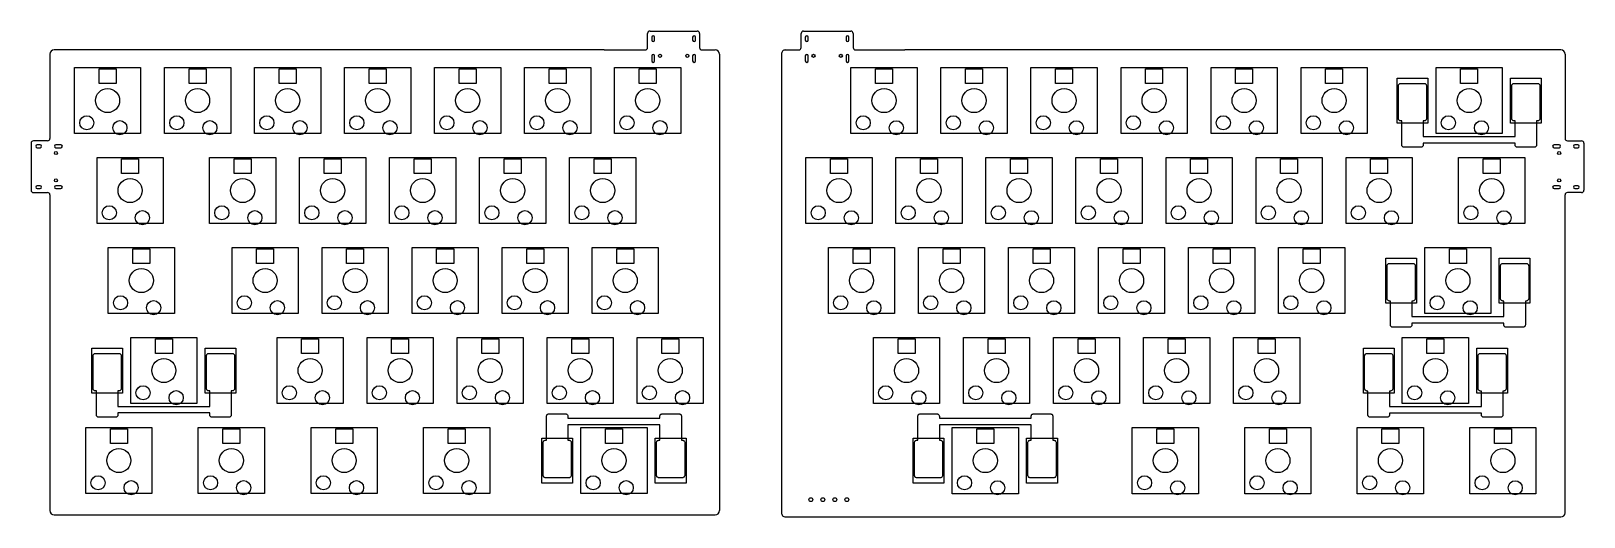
# Model space of a CAD drawing. Header units: millimetres. Extents: x -18 to 310, y -2 to 100.
import ezdxf

# ---------------------------------------------------------------- set-up
doc = ezdxf.new("R2010")
doc.units = ezdxf.units.MM
doc.layers.add('Edge.Cuts', color=254, linetype='CONTINUOUS', true_color=0xd0d2cd)
doc.layers.add('User.Eco1', color=254, linetype='CONTINUOUS', true_color=0xb4dbd2)

msp = doc.modelspace()

# ---------------------------------------------------------------- linework, layer by layer
at = {"layer": 'Edge.Cuts', "linetype": 'CONTINUOUS'}
for p, q in [((112.09, 96.945), (112.09, 99.945)), ((112.59, 100.445), (122.59, 100.445)), ((112.97, 99.145), (112.97, 98.545)), ((113.57, 98.545), (113.57, 99.145)), ((121.61, 99.145), (121.61, 98.545)), ((122.21, 98.545), (122.21, 99.145)), ((123.09, 99.945), (123.09, 96.945)), ((144.58, 96.945), (144.58, 99.945)), ((145.08, 100.445), (155.08, 100.445)), ((145.46, 99.145), (145.46, 98.545)), ((146.06, 98.545), (146.06, 99.145)), ((154.1, 99.145), (154.1, 98.545)), ((154.7, 98.545), (154.7, 99.145)), ((155.58, 99.945), (155.58, 96.945)), ((-14.39, 95.545002), (-14.39, 77.705)), ((102.88, 96.445), (-13.490002, 96.445)), ((102.88, 96.445), (111.59, 96.445)), ((123.59, 96.445), (126.38, 96.445)), ((127.28, 95.545002), (127.28, -1.073002)), ((140.39075, 95.545002), (140.39075, -1.503085)), ((141.290748, 96.445), (144.08, 96.445)), ((156.08, 96.445), (166.491, 96.445)), ((305.330002, 96.445), (166.491, 96.445)), ((306.23, 95.545002), (306.23, 77.705)), ((-3.995, 92.457), (-0.395, 92.457)), ((-3.995, 89.357), (-3.995, 92.457)), ((-0.395, 92.457), (-0.395, 89.357)), ((15.055, 92.457), (18.655, 92.457)), ((15.055, 89.357), (15.055, 92.457)), ((18.655, 92.457), (18.655, 89.357)), ((34.105, 92.457), (37.705, 92.457)), ((34.105, 89.357), (34.105, 92.457)), ((37.705, 92.457), (37.705, 89.357)), ((53.155, 92.457), (56.755, 92.457)), ((53.155, 89.357), (53.155, 92.457)), ((56.755, 92.457), (56.755, 89.357)), ((72.205, 92.457), (75.805, 92.457)), ((72.205, 89.357), (72.205, 92.457)), ((75.805, 92.457), (75.805, 89.357)), ((91.255, 92.457), (94.855, 92.457)), ((91.255, 89.357), (91.255, 92.457)), ((94.855, 92.457), (94.855, 89.357)), ((110.305, 92.457), (113.905, 92.457)), ((110.305, 89.357), (110.305, 92.457)), ((112.97, 95.215), (112.97, 94.115)), ((113.57, 94.115), (113.57, 95.215)), ((113.905, 92.457), (113.905, 89.357)), ((121.61, 95.215), (121.61, 94.115)), ((122.21, 94.115), (122.21, 95.215)), ((145.46, 95.215), (145.46, 94.115)), ((146.06, 94.115), (146.06, 95.215)), ((154.1, 95.215), (154.1, 94.115)), ((154.7, 94.115), (154.7, 95.215)), ((160.3145, 92.45), (163.9145, 92.45)), ((160.3145, 89.35), (160.3145, 92.45)), ((163.9145, 92.45), (163.9145, 89.35)), ((179.3645, 92.45), (182.9645, 92.45)), ((179.3645, 89.35), (179.3645, 92.45)), ((182.9645, 92.45), (182.9645, 89.35)), ((198.4145, 92.45), (202.0145, 92.45)), ((198.4145, 89.35), (198.4145, 92.45)), ((202.0145, 92.45), (202.0145, 89.35)), ((217.4645, 92.45), (221.0645, 92.45)), ((217.4645, 89.35), (217.4645, 92.45)), ((221.0645, 92.45), (221.0645, 89.35)), ((236.5145, 92.45), (240.1145, 92.45)), ((236.5145, 89.35), (236.5145, 92.45)), ((240.1145, 92.45), (240.1145, 89.35)), ((255.5645, 92.45), (259.1645, 92.45)), ((255.5645, 89.35), (255.5645, 92.45)), ((259.1645, 92.45), (259.1645, 89.35)), ((284.1395, 92.45), (287.7395, 92.45)), ((284.1395, 89.35), (284.1395, 92.45)), ((287.7395, 92.45), (287.7395, 89.35)), ((-0.395, 89.357), (-3.995, 89.357)), ((18.655, 89.357), (15.055, 89.357)), ((37.705, 89.357), (34.105, 89.357)), ((56.755, 89.357), (53.155, 89.357)), ((75.805, 89.357), (72.205, 89.357)), ((94.855, 89.357), (91.255, 89.357)), ((113.905, 89.357), (110.305, 89.357)), ((163.9145, 89.35), (160.3145, 89.35)), ((182.9645, 89.35), (179.3645, 89.35)), ((202.0145, 89.35), (198.4145, 89.35)), ((221.0645, 89.35), (217.4645, 89.35)), ((240.1145, 89.35), (236.5145, 89.35)), ((259.1645, 89.35), (255.5645, 89.35)), ((270.6895, 90.475), (277.1895, 90.475)), ((270.6895, 80.975), (270.6895, 90.475)), ((277.1895, 90.475), (277.1895, 80.975)), ((287.7395, 89.35), (284.1395, 89.35)), ((294.6895, 90.475), (301.1895, 90.475)), ((294.6895, 80.975), (294.6895, 90.475)), ((301.1895, 90.475), (301.1895, 80.975)), ((277.1895, 80.975), (270.6895, 80.975)), ((301.1895, 80.975), (294.6895, 80.975)), ((-18.39, 76.705), (-18.39, 66.765)), ((-14.89, 77.205), (-17.89, 77.205)), ((-16.48525, 76.355), (-17.08525, 76.355)), ((-17.08525, 75.755), (-16.48525, 75.755)), ((-12.05525, 76.355), (-13.15525, 76.355)), ((-13.15525, 75.755), (-12.05525, 75.755)), ((304.99975, 76.355), (303.89975, 76.355)), ((303.89975, 75.755), (304.99975, 75.755)), ((306.73, 77.205), (309.73, 77.205)), ((308.92975, 76.355), (308.32975, 76.355)), ((308.32975, 75.755), (308.92975, 75.755)), ((310.23, 76.705), (310.23, 66.765)), ((0.7675, 73.407), (4.3675, 73.407)), ((0.7675, 70.307), (0.7675, 73.407)), ((4.3675, 73.407), (4.3675, 70.307)), ((24.58, 73.407), (28.18, 73.407)), ((24.58, 70.307), (24.58, 73.407)), ((28.18, 73.407), (28.18, 70.307)), ((43.63, 73.407), (47.23, 73.407)), ((43.63, 70.307), (43.63, 73.407)), ((47.23, 73.407), (47.23, 70.307)), ((62.68, 73.407), (66.28, 73.407)), ((62.68, 70.307), (62.68, 73.407)), ((66.28, 73.407), (66.28, 70.307)), ((81.73, 73.407), (85.33, 73.407)), ((81.73, 70.307), (81.73, 73.407)), ((85.33, 73.407), (85.33, 70.307)), ((100.78, 73.407), (104.38, 73.407)), ((100.78, 70.307), (100.78, 73.407)), ((104.38, 73.407), (104.38, 70.307)), ((150.7895, 73.4), (154.3895, 73.4)), ((150.7895, 70.3), (150.7895, 73.4)), ((154.3895, 73.4), (154.3895, 70.3)), ((169.8395, 73.4), (173.4395, 73.4)), ((169.8395, 70.3), (169.8395, 73.4)), ((173.4395, 73.4), (173.4395, 70.3)), ((188.8895, 73.4), (192.4895, 73.4)), ((188.8895, 70.3), (188.8895, 73.4)), ((192.4895, 73.4), (192.4895, 70.3)), ((207.9395, 73.4), (211.5395, 73.4)), ((207.9395, 70.3), (207.9395, 73.4)), ((211.5395, 73.4), (211.5395, 70.3)), ((226.9895, 73.4), (230.5895, 73.4)), ((226.9895, 70.3), (226.9895, 73.4)), ((230.5895, 73.4), (230.5895, 70.3)), ((246.0395, 73.4), (249.6395, 73.4)), ((246.0395, 70.3), (246.0395, 73.4)), ((249.6395, 73.4), (249.6395, 70.3)), ((265.0895, 73.4), (268.6895, 73.4)), ((265.0895, 70.3), (265.0895, 73.4)), ((268.6895, 73.4), (268.6895, 70.3)), ((288.902, 73.4), (292.502, 73.4)), ((288.902, 70.3), (288.902, 73.4)), ((292.502, 73.4), (292.502, 70.3)), ((4.3675, 70.307), (0.7675, 70.307)), ((28.18, 70.307), (24.58, 70.307)), ((47.23, 70.307), (43.63, 70.307)), ((66.28, 70.307), (62.68, 70.307)), ((85.33, 70.307), (81.73, 70.307)), ((104.38, 70.307), (100.78, 70.307)), ((154.3895, 70.3), (150.7895, 70.3)), ((173.4395, 70.3), (169.8395, 70.3)), ((192.4895, 70.3), (188.8895, 70.3)), ((211.5395, 70.3), (207.9395, 70.3)), ((230.5895, 70.3), (226.9895, 70.3)), ((249.6395, 70.3), (246.0395, 70.3)), ((268.6895, 70.3), (265.0895, 70.3)), ((292.502, 70.3), (288.902, 70.3)), ((-17.89, 66.265), (-14.89, 66.265)), ((-16.48525, 67.715), (-17.08525, 67.715)), ((-17.08525, 67.115), (-16.48525, 67.115)), ((-14.39, 65.765), (-14.39, -1.073002)), ((-12.05525, 67.715), (-13.15525, 67.715)), ((-13.15525, 67.115), (-12.05525, 67.115)), ((304.99975, 67.715), (303.89975, 67.715)), ((303.89975, 67.115), (304.99975, 67.115)), ((306.23, -1.503002), (306.23, 65.765)), ((309.73, 66.265), (306.73, 66.265)), ((308.92975, 67.715), (308.32975, 67.715)), ((308.32975, 67.115), (308.92975, 67.115)), ((3.1488, 54.357), (6.7488, 54.357)), ((3.1488, 51.257), (3.1488, 54.357)), ((6.7488, 54.357), (6.7488, 51.257)), ((29.3425, 54.357), (32.9425, 54.357)), ((29.3425, 51.257), (29.3425, 54.357)), ((32.9425, 54.357), (32.9425, 51.257)), ((48.3925, 54.357), (51.9925, 54.357)), ((48.3925, 51.257), (48.3925, 54.357)), ((51.9925, 54.357), (51.9925, 51.257)), ((67.4425, 54.357), (71.0425, 54.357)), ((67.4425, 51.257), (67.4425, 54.357)), ((71.0425, 54.357), (71.0425, 51.257)), ((86.4925, 54.357), (90.0925, 54.357)), ((86.4925, 51.257), (86.4925, 54.357)), ((90.0925, 54.357), (90.0925, 51.257)), ((105.5425, 54.357), (109.1425, 54.357)), ((105.5425, 51.257), (105.5425, 54.357)), ((109.1425, 54.357), (109.1425, 51.257)), ((155.552, 54.35), (159.152, 54.35)), ((155.552, 51.25), (155.552, 54.35)), ((159.152, 54.35), (159.152, 51.25)), ((174.602, 54.35), (178.202, 54.35)), ((174.602, 51.25), (174.602, 54.35)), ((178.202, 54.35), (178.202, 51.25)), ((193.652, 54.35), (197.252, 54.35)), ((193.652, 51.25), (193.652, 54.35)), ((197.252, 54.35), (197.252, 51.25)), ((212.702, 54.35), (216.302, 54.35)), ((212.702, 51.25), (212.702, 54.35)), ((216.302, 54.35), (216.302, 51.25)), ((231.752, 54.35), (235.352, 54.35)), ((231.752, 51.25), (231.752, 54.35)), ((235.352, 54.35), (235.352, 51.25)), ((250.802, 54.35), (254.402, 54.35)), ((250.802, 51.25), (250.802, 54.35)), ((254.402, 54.35), (254.402, 51.25)), ((281.7583, 54.35), (285.3583, 54.35)), ((281.7583, 51.25), (281.7583, 54.35)), ((285.3583, 54.35), (285.3583, 51.25)), ((6.7488, 51.257), (3.1488, 51.257)), ((32.9425, 51.257), (29.3425, 51.257)), ((51.9925, 51.257), (48.3925, 51.257)), ((71.0425, 51.257), (67.4425, 51.257)), ((90.0925, 51.257), (86.4925, 51.257)), ((109.1425, 51.257), (105.5425, 51.257)), ((159.152, 51.25), (155.552, 51.25)), ((178.202, 51.25), (174.602, 51.25)), ((197.252, 51.25), (193.652, 51.25)), ((216.302, 51.25), (212.702, 51.25)), ((235.352, 51.25), (231.752, 51.25)), ((254.402, 51.25), (250.802, 51.25)), ((268.30825, 52.375), (274.80825, 52.375)), ((268.30825, 42.875), (268.30825, 52.375)), ((274.80825, 52.375), (274.80825, 42.875)), ((285.3583, 51.25), (281.7583, 51.25)), ((292.30825, 52.375), (298.80825, 52.375)), ((292.30825, 42.875), (292.30825, 52.375)), ((298.80825, 52.375), (298.80825, 42.875)), ((274.80825, 42.875), (268.30825, 42.875)), ((298.80825, 42.875), (292.30825, 42.875)), ((-5.538705, 33.332), (0.961295, 33.332)), ((-5.538705, 23.832), (-5.538705, 33.332)), ((0.961295, 33.332), (0.961295, 23.832)), ((7.9113, 35.307), (11.5113, 35.307)), ((7.9113, 32.207), (7.9113, 35.307)), ((11.5113, 35.307), (11.5113, 32.207)), ((18.461295, 33.332), (24.961295, 33.332)), ((18.461295, 23.832), (18.461295, 33.332)), ((24.961295, 33.332), (24.961295, 23.832)), ((38.8675, 35.307), (42.4675, 35.307)), ((38.8675, 32.207), (38.8675, 35.307)), ((42.4675, 35.307), (42.4675, 32.207)), ((57.9175, 35.307), (61.5175, 35.307)), ((57.9175, 32.207), (57.9175, 35.307)), ((61.5175, 35.307), (61.5175, 32.207)), ((76.9675, 35.307), (80.5675, 35.307)), ((76.9675, 32.207), (76.9675, 35.307)), ((80.5675, 35.307), (80.5675, 32.207)), ((96.0175, 35.307), (99.6175, 35.307)), ((96.0175, 32.207), (96.0175, 35.307)), ((99.6175, 35.307), (99.6175, 32.207)), ((115.0675, 35.307), (118.6675, 35.307)), ((115.0675, 32.207), (115.0675, 35.307)), ((118.6675, 35.307), (118.6675, 32.207)), ((165.077, 35.3), (168.677, 35.3)), ((165.077, 32.2), (165.077, 35.3)), ((168.677, 35.3), (168.677, 32.2)), ((184.127, 35.3), (187.727, 35.3)), ((184.127, 32.2), (184.127, 35.3)), ((187.727, 35.3), (187.727, 32.2)), ((203.177, 35.3), (206.777, 35.3)), ((203.177, 32.2), (203.177, 35.3)), ((206.777, 35.3), (206.777, 32.2)), ((222.227, 35.3), (225.827, 35.3)), ((222.227, 32.2), (222.227, 35.3)), ((225.827, 35.3), (225.827, 32.2)), ((241.277, 35.3), (244.877, 35.3)), ((241.277, 32.2), (241.277, 35.3)), ((244.877, 35.3), (244.877, 32.2)), ((263.54575, 33.325), (270.04575, 33.325)), ((263.54575, 23.825), (263.54575, 33.325)), ((270.04575, 33.325), (270.04575, 23.825)), ((276.9958, 35.3), (280.5958, 35.3)), ((276.9958, 32.2), (276.9958, 35.3)), ((280.5958, 35.3), (280.5958, 32.2)), ((287.54575, 33.325), (294.04575, 33.325)), ((287.54575, 23.825), (287.54575, 33.325)), ((294.04575, 33.325), (294.04575, 23.825)), ((11.5113, 32.207), (7.9113, 32.207)), ((42.4675, 32.207), (38.8675, 32.207)), ((61.5175, 32.207), (57.9175, 32.207)), ((80.5675, 32.207), (76.9675, 32.207)), ((99.6175, 32.207), (96.0175, 32.207)), ((118.6675, 32.207), (115.0675, 32.207)), ((168.677, 32.2), (165.077, 32.2)), ((187.727, 32.2), (184.127, 32.2)), ((206.777, 32.2), (203.177, 32.2)), ((225.827, 32.2), (222.227, 32.2)), ((244.877, 32.2), (241.277, 32.2)), ((280.5958, 32.2), (276.9958, 32.2)), ((0.961295, 23.832), (-5.538705, 23.832)), ((24.961295, 23.832), (18.461295, 23.832)), ((270.04575, 23.825), (263.54575, 23.825)), ((294.04575, 23.825), (287.54575, 23.825)), ((-1.6137, 16.257), (1.9863, 16.257)), ((-1.6137, 13.157), (-1.6137, 16.257)), ((1.9863, 13.157), (-1.6137, 13.157)), ((1.9863, 16.257), (1.9863, 13.157)), ((22.1988, 16.257), (25.7988, 16.257)), ((22.1988, 13.157), (22.1988, 16.257)), ((25.7988, 13.157), (22.1988, 13.157)), ((25.7988, 16.257), (25.7988, 13.157)), ((46.0748, 16.257), (49.6748, 16.257)), ((46.0748, 13.157), (46.0748, 16.257)), ((49.6748, 13.157), (46.0748, 13.157)), ((49.6748, 16.257), (49.6748, 13.157)), ((69.8873, 16.257), (73.4873, 16.257)), ((69.8873, 13.157), (69.8873, 16.257)), ((73.4873, 13.157), (69.8873, 13.157)), ((73.4873, 16.257), (73.4873, 13.157)), ((89.711295, 14.282), (96.211295, 14.282)), ((89.711295, 4.782), (89.711295, 14.282)), ((96.211295, 14.282), (96.211295, 4.782)), ((103.1613, 16.257), (106.7613, 16.257)), ((103.1613, 13.157), (103.1613, 16.257)), ((106.7613, 13.157), (103.1613, 13.157)), ((106.7613, 16.257), (106.7613, 13.157)), ((113.711295, 14.282), (120.211295, 14.282)), ((113.711295, 4.782), (113.711295, 14.282)), ((120.211295, 14.282), (120.211295, 4.782)), ((168.29575, 14.275), (174.79575, 14.275)), ((168.29575, 4.775), (168.29575, 14.275)), ((174.79575, 14.275), (174.79575, 4.775)), ((181.7457, 16.25), (185.3457, 16.25)), ((181.7457, 13.15), (181.7457, 16.25)), ((185.3457, 13.15), (181.7457, 13.15)), ((185.3457, 16.25), (185.3457, 13.15)), ((192.29575, 14.275), (198.79575, 14.275)), ((192.29575, 4.775), (192.29575, 14.275)), ((198.79575, 14.275), (198.79575, 4.775)), ((219.8457, 16.25), (223.4457, 16.25)), ((219.8457, 13.15), (219.8457, 16.25)), ((223.4457, 13.15), (219.8457, 13.15)), ((223.4457, 16.25), (223.4457, 13.15)), ((243.6582, 16.25), (247.2582, 16.25)), ((243.6582, 13.15), (243.6582, 16.25)), ((247.2582, 13.15), (243.6582, 13.15)), ((247.2582, 16.25), (247.2582, 13.15)), ((267.4707, 16.25), (271.0707, 16.25)), ((267.4707, 13.15), (267.4707, 16.25)), ((271.0707, 13.15), (267.4707, 13.15)), ((271.0707, 16.25), (271.0707, 13.15)), ((291.2832, 16.25), (294.8832, 16.25)), ((291.2832, 13.15), (291.2832, 16.25)), ((294.8832, 13.15), (291.2832, 13.15)), ((294.8832, 16.25), (294.8832, 13.15)), ((96.211295, 4.782), (89.711295, 4.782)), ((120.211295, 4.782), (113.711295, 4.782)), ((174.79575, 4.775), (168.29575, 4.775)), ((198.79575, 4.775), (192.29575, 4.775)), ((-13.490002, -1.973), (126.380002, -1.973)), ((141.290665, -2.403024), (305.330002, -2.403))]:
    msp.add_line(p, q, dxfattribs=at)
at = {"layer": 'Edge.Cuts'}
for centre, radius in [((114.7, 95.195), 0.324999), ((120.48, 95.195), 0.324999), ((147.19, 95.195), 0.324999), ((152.97, 95.195), 0.324999), ((-2.194955, 85.732), 2.549999), ((16.855045, 85.732), 2.549999), ((35.905045, 85.732), 2.549999), ((54.955045, 85.732), 2.549999), ((74.005045, 85.732), 2.549999), ((93.055045, 85.732), 2.549999), ((112.105045, 85.732), 2.549999), ((162.1145, 85.725), 2.549999), ((181.1645, 85.725), 2.549999), ((200.2145, 85.725), 2.549999), ((219.2645, 85.725), 2.549999), ((238.3145, 85.725), 2.549999), ((257.3645, 85.725), 2.549999), ((285.9395, 85.725), 2.549999), ((-6.594955, 81.032), 1.499999), ((12.455045, 81.032), 1.499999), ((31.505045, 81.032), 1.499999), ((50.555045, 81.032), 1.499999), ((69.605045, 81.032), 1.499999), ((88.655045, 81.032), 1.499999), ((107.705045, 81.032), 1.499999), ((157.7145, 81.025), 1.499999), ((176.7645, 81.025), 1.499999), ((195.8145, 81.025), 1.499999), ((214.8645, 81.025), 1.499999), ((233.9145, 81.025), 1.499999), ((252.9645, 81.025), 1.499999), ((281.5395, 81.025), 1.499999), ((0.405045, 79.982), 1.499999), ((19.455045, 79.982), 1.499999), ((38.505045, 79.982), 1.499999), ((57.555045, 79.982), 1.499999), ((76.605045, 79.982), 1.499999), ((95.655045, 79.982), 1.499999), ((114.705045, 79.982), 1.499999), ((164.7145, 79.975), 1.499999), ((183.7645, 79.975), 1.499999), ((202.8145, 79.975), 1.499999), ((221.8645, 79.975), 1.499999), ((240.9145, 79.975), 1.499999), ((259.9645, 79.975), 1.499999), ((288.5395, 79.975), 1.499999), ((-13.13525, 74.625), 0.324999), ((304.97975, 74.625), 0.324999), ((-13.13525, 68.845), 0.324999), ((2.567545, 66.682), 2.549999), ((26.380045, 66.682), 2.549999), ((45.430045, 66.682), 2.549999), ((64.480045, 66.682), 2.549999), ((83.530045, 66.682), 2.549999), ((102.580045, 66.682), 2.549999), ((152.5895, 66.675), 2.549999), ((171.6395, 66.675), 2.549999), ((190.6895, 66.675), 2.549999), ((209.7395, 66.675), 2.549999), ((228.7895, 66.675), 2.549999), ((247.8395, 66.675), 2.549999), ((266.8895, 66.675), 2.549999), ((290.702, 66.675), 2.549999), ((304.97975, 68.845), 0.324999), ((-1.832455, 61.982), 1.499999), ((21.980045, 61.982), 1.499999), ((41.030045, 61.982), 1.499999), ((60.080045, 61.982), 1.499999), ((79.130045, 61.982), 1.499999), ((98.180045, 61.982), 1.499999), ((148.1895, 61.975), 1.499999), ((167.2395, 61.975), 1.499999), ((186.2895, 61.975), 1.499999), ((205.3395, 61.975), 1.499999), ((224.3895, 61.975), 1.499999), ((243.4395, 61.975), 1.499999), ((262.4895, 61.975), 1.499999), ((286.302, 61.975), 1.499999), ((5.167545, 60.932), 1.499999), ((28.980045, 60.932), 1.499999), ((48.030045, 60.932), 1.499999), ((67.080045, 60.932), 1.499999), ((86.130045, 60.932), 1.499999), ((105.180045, 60.932), 1.499999), ((155.1895, 60.925), 1.499999), ((174.2395, 60.925), 1.499999), ((193.2895, 60.925), 1.499999), ((212.3395, 60.925), 1.499999), ((231.3895, 60.925), 1.499999), ((250.4395, 60.925), 1.499999), ((269.4895, 60.925), 1.499999), ((293.302, 60.925), 1.499999), ((4.948795, 47.632), 2.549999), ((31.142545, 47.632), 2.549999), ((50.192545, 47.632), 2.549999), ((69.242545, 47.632), 2.549999), ((88.292545, 47.632), 2.549999), ((107.342545, 47.632), 2.549999), ((157.352, 47.625), 2.549999), ((176.402, 47.625), 2.549999), ((195.452, 47.625), 2.549999), ((214.502, 47.625), 2.549999), ((233.552, 47.625), 2.549999), ((252.602, 47.625), 2.549999), ((283.55825, 47.625), 2.549999), ((0.548795, 42.932), 1.499999), ((7.548795, 41.882), 1.499999), ((26.742545, 42.932), 1.499999), ((33.742545, 41.882), 1.499999), ((45.792545, 42.932), 1.499999), ((52.792545, 41.882), 1.499999), ((64.842545, 42.932), 1.499999), ((71.842545, 41.882), 1.499999), ((83.892545, 42.932), 1.499999), ((90.892545, 41.882), 1.499999), ((102.942545, 42.932), 1.499999), ((109.942545, 41.882), 1.499999), ((152.952, 42.925), 1.499999), ((159.952, 41.875), 1.499999), ((172.002, 42.925), 1.499999), ((179.002, 41.875), 1.499999), ((191.052, 42.925), 1.499999), ((198.052, 41.875), 1.499999), ((210.102, 42.925), 1.499999), ((217.102, 41.875), 1.499999), ((229.152, 42.925), 1.499999), ((236.152, 41.875), 1.499999), ((248.202, 42.925), 1.499999), ((255.202, 41.875), 1.499999), ((279.15825, 42.925), 1.499999), ((286.15825, 41.875), 1.499999), ((9.711295, 28.582), 2.549999), ((40.667545, 28.582), 2.549999), ((59.717545, 28.582), 2.549999), ((78.767545, 28.582), 2.549999), ((97.817545, 28.582), 2.549999), ((116.867545, 28.582), 2.549999), ((166.877, 28.575), 2.549999), ((185.927, 28.575), 2.549999), ((204.977, 28.575), 2.549999), ((224.027, 28.575), 2.549999), ((243.077, 28.575), 2.549999), ((278.79575, 28.575), 2.549999), ((5.311295, 23.882), 1.499999), ((12.311295, 22.832), 1.499999), ((36.267545, 23.882), 1.499999), ((43.267545, 22.832), 1.499999), ((55.317545, 23.882), 1.499999), ((62.317545, 22.832), 1.499999), ((74.367545, 23.882), 1.499999), ((81.367545, 22.832), 1.499999), ((93.417545, 23.882), 1.499999), ((100.417545, 22.832), 1.499999), ((112.467545, 23.882), 1.499999), ((119.467545, 22.832), 1.499999), ((162.477, 23.875), 1.499999), ((169.477, 22.825), 1.499999), ((181.527, 23.875), 1.499999), ((188.527, 22.825), 1.499999), ((200.577, 23.875), 1.499999), ((207.577, 22.825), 1.499999), ((219.627, 23.875), 1.499999), ((226.627, 22.825), 1.499999), ((238.677, 23.875), 1.499999), ((245.677, 22.825), 1.499999), ((274.39575, 23.875), 1.499999), ((281.39575, 22.825), 1.499999), ((0.186295, 9.532), 2.549999), ((23.998795, 9.532), 2.549999), ((47.874795, 9.532), 2.549999), ((71.687295, 9.532), 2.549999), ((104.961295, 9.532), 2.549999), ((183.54575, 9.525), 2.549999), ((221.64575, 9.525), 2.549999), ((245.45825, 9.525), 2.549999), ((269.27075, 9.525), 2.549999), ((293.08325, 9.525), 2.549999), ((-4.213705, 4.832), 1.499999), ((2.786295, 3.782), 1.499999), ((19.598795, 4.832), 1.499999), ((26.598795, 3.782), 1.499999), ((43.474795, 4.832), 1.499999), ((50.474795, 3.782), 1.499999), ((67.287295, 4.832), 1.499999), ((74.287295, 3.782), 1.499999), ((100.561295, 4.832), 1.499999), ((107.561295, 3.782), 1.499999), ((179.14575, 4.825), 1.499999), ((186.14575, 3.775), 1.499999), ((217.24575, 4.825), 1.499999), ((224.24575, 3.775), 1.499999), ((241.05825, 4.825), 1.499999), ((248.05825, 3.775), 1.499999), ((264.87075, 4.825), 1.499999), ((271.87075, 3.775), 1.499999), ((288.68325, 4.825), 1.499999), ((295.68325, 3.775), 1.499999), ((146.62975, 1.25), 0.4064), ((149.16975, 1.25), 0.4064), ((151.70975, 1.25), 0.4064), ((154.24975, 1.25), 0.4064)]:
    msp.add_circle(centre, radius, dxfattribs=at)
for centre, radius, start, end in [((112.59, 99.945), 0.5, 90, 180), ((113.27, 99.145), 0.3, 0, 180), ((121.91, 99.145), 0.3, 0, 180), ((122.59, 99.945), 0.5, 0, 90), ((145.08, 99.945), 0.5, 90, 180), ((145.76, 99.145), 0.3, 0, 180), ((154.4, 99.145), 0.3, 0, 180), ((155.08, 99.945), 0.5, 0, 90), ((-13.49, 95.545), 0.9, 90.00012732, 179.99987268), ((111.59, 96.945), 0.5, -90, 0), ((113.27, 98.545), 0.3, -180, 0), ((113.27, 95.215), 0.3, 0, 180), ((121.91, 98.545), 0.3, -180, 0), ((121.91, 95.215), 0.3, 0, 180), ((123.59, 96.945), 0.5, -180, -90), ((126.38, 95.545), 0.9, 0.00012732, 89.99987268), ((141.2907, 95.545), 0.89995, 89.99694423, 179.99987267), ((144.08, 96.945), 0.5, -90, 0), ((145.76, 98.545), 0.3, -180, 0), ((145.76, 95.215), 0.3, 0, 180), ((154.4, 98.545), 0.3, -180, 0), ((154.4, 95.215), 0.3, 0, 180), ((156.08, 96.945), 0.5, -180, -90), ((305.33, 95.545), 0.9, 0.00012732, 89.99987268), ((113.27, 94.115), 0.3, -180, 0), ((121.91, 94.115), 0.3, -180, 0), ((145.76, 94.115), 0.3, -180, 0), ((154.4, 94.115), 0.3, -180, 0), ((-17.89, 76.705), 0.5, 90, 180), ((-17.08525, 76.055), 0.3, 90, 270), ((-16.48525, 76.055), 0.3, -90, 90), ((-14.89, 77.705), 0.5, -90, 0), ((-13.15525, 76.055), 0.3, 90, 270), ((-12.05525, 76.055), 0.3, -90, 90), ((303.89975, 76.055), 0.3, 90, 270), ((304.99975, 76.055), 0.3, 270, 450), ((306.73, 77.705), 0.5, -180, -90), ((308.32975, 76.055), 0.3, 90, 270), ((308.92975, 76.055), 0.3, 270, 450), ((309.73, 76.705), 0.5, 0, 90), ((-17.89, 66.765), 0.5, -180, -90), ((-17.08525, 67.415), 0.3, 90, 270), ((-16.48525, 67.415), 0.3, -90, 90), ((-14.89, 65.765), 0.5, 0, 90), ((-13.15525, 67.415), 0.3, 90, 270), ((-12.05525, 67.415), 0.3, -90, 90), ((303.89975, 67.415), 0.3, 90, 270), ((304.99975, 67.415), 0.3, 270, 450), ((306.73, 65.765), 0.5, 90, 180), ((308.32975, 67.415), 0.3, 90, 270), ((308.92975, 67.415), 0.3, 270, 450), ((309.73, 66.765), 0.5, -90, 0), ((-13.49, -1.073), 0.9, -179.99987268, -90.00012732), ((126.38, -1.073), 0.9, -89.99987268, -0.00012732), ((141.2906, -1.5032), 0.899824, -180.00732215, -89.99586116), ((305.33, -1.503), 0.9, -89.99987268, -0.00012732)]:
    msp.add_arc(centre, radius, start, end, dxfattribs=at)
at = {"layer": 'User.Eco1', "linetype": 'CONTINUOUS'}
for p, q in [((112.97, 99.145), (112.97, 98.545)), ((113.57, 98.545), (113.57, 99.145)), ((121.61, 99.145), (121.61, 98.545)), ((122.21, 98.545), (122.21, 99.145)), ((145.46, 99.145), (145.46, 98.545)), ((146.06, 98.545), (146.06, 99.145)), ((154.1, 99.145), (154.1, 98.545)), ((154.7, 98.545), (154.7, 99.145)), ((-9.194955, 78.732), (-9.194955, 92.732)), ((-9.194955, 92.732), (4.805045, 92.732)), ((4.805045, 92.732), (4.805045, 78.732)), ((9.855045, 78.732), (9.855045, 92.732)), ((9.855045, 92.732), (23.855045, 92.732)), ((23.855045, 92.732), (23.855045, 78.732)), ((28.905045, 78.732), (28.905045, 92.732)), ((28.905045, 92.732), (42.905045, 92.732)), ((42.905045, 92.732), (42.905045, 78.732)), ((47.955045, 78.732), (47.955045, 92.732)), ((47.955045, 92.732), (61.955045, 92.732)), ((61.955045, 92.732), (61.955045, 78.732)), ((67.005045, 78.732), (67.005045, 92.732)), ((67.005045, 92.732), (81.005045, 92.732)), ((81.005045, 92.732), (81.005045, 78.732)), ((86.055045, 78.732), (86.055045, 92.732)), ((86.055045, 92.732), (100.055045, 92.732)), ((100.055045, 92.732), (100.055045, 78.732)), ((105.105045, 78.732), (105.105045, 92.732)), ((105.105045, 92.732), (119.105045, 92.732)), ((112.97, 95.215), (112.97, 94.115)), ((113.57, 94.115), (113.57, 95.215)), ((119.105045, 92.732), (119.105045, 78.732)), ((121.61, 95.215), (121.61, 94.115)), ((122.21, 94.115), (122.21, 95.215)), ((145.46, 95.215), (145.46, 94.115)), ((146.06, 94.115), (146.06, 95.215)), ((154.1, 95.215), (154.1, 94.115)), ((154.7, 94.115), (154.7, 95.215)), ((155.1145, 78.725), (155.1145, 92.725)), ((155.1145, 92.725), (169.1145, 92.725)), ((169.1145, 92.725), (169.1145, 78.725)), ((174.1645, 78.725), (174.1645, 92.725)), ((174.1645, 92.725), (188.1645, 92.725)), ((188.1645, 92.725), (188.1645, 78.725)), ((193.2145, 78.725), (193.2145, 92.725)), ((193.2145, 92.725), (207.2145, 92.725)), ((207.2145, 92.725), (207.2145, 78.725)), ((212.2645, 78.725), (212.2645, 92.725)), ((212.2645, 92.725), (226.2645, 92.725)), ((226.2645, 92.725), (226.2645, 78.725)), ((231.3145, 78.725), (231.3145, 92.725)), ((231.3145, 92.725), (245.3145, 92.725)), ((245.3145, 92.725), (245.3145, 78.725)), ((250.3645, 78.725), (250.3645, 92.725)), ((250.3645, 92.725), (264.3645, 92.725)), ((264.3645, 92.725), (264.3645, 78.725)), ((278.9395, 78.725), (278.9395, 92.725)), ((278.9395, 92.725), (292.9395, 92.725)), ((292.9395, 92.725), (292.9395, 78.725)), ((270.9645, 88.8559), (270.9741, 88.9534)), ((270.9645, 81.9059), (270.9645, 88.8559)), ((270.9741, 88.9534), (271.0026, 89.0472)), ((271.0026, 89.0472), (271.0488, 89.1337)), ((271.0488, 89.1337), (271.1109, 89.2095)), ((271.1109, 89.2095), (271.1867, 89.2716)), ((271.1867, 89.2716), (271.2732, 89.3178)), ((271.2732, 89.3178), (271.367, 89.3463)), ((271.367, 89.3463), (271.4645, 89.3559)), ((271.4645, 89.3559), (276.4145, 89.3559)), ((276.4145, 89.3559), (276.512, 89.3463)), ((276.512, 89.3463), (276.6058, 89.3178)), ((276.6058, 89.3178), (276.6923, 89.2716)), ((276.6923, 89.2716), (276.7681, 89.2095)), ((276.7681, 89.2095), (276.8302, 89.1337)), ((276.8302, 89.1337), (276.8764, 89.0472)), ((276.8764, 89.0472), (276.9049, 88.9534)), ((276.9049, 88.9534), (276.9145, 88.8559)), ((276.9145, 88.8559), (276.9145, 81.9059)), ((294.9645, 88.8559), (294.9741, 88.9534)), ((294.9645, 81.9059), (294.9645, 88.8559)), ((294.9741, 88.9534), (295.0026, 89.0472)), ((295.0026, 89.0472), (295.0488, 89.1337)), ((295.0488, 89.1337), (295.1109, 89.2095)), ((295.1109, 89.2095), (295.1867, 89.2716)), ((295.1867, 89.2716), (295.2732, 89.3178)), ((295.2732, 89.3178), (295.367, 89.3463)), ((295.367, 89.3463), (295.4645, 89.3559)), ((295.4645, 89.3559), (300.4145, 89.3559)), ((300.4145, 89.3559), (300.512, 89.3463)), ((300.512, 89.3463), (300.6058, 89.3178)), ((300.6058, 89.3178), (300.6923, 89.2716)), ((300.6923, 89.2716), (300.7681, 89.2095)), ((300.7681, 89.2095), (300.8302, 89.1337)), ((300.8302, 89.1337), (300.8764, 89.0472)), ((300.8764, 89.0472), (300.9049, 88.9534)), ((300.9049, 88.9534), (300.9145, 88.8559)), ((300.9145, 88.8559), (300.9145, 81.9059)), ((270.9741, 81.8084), (270.9645, 81.9059)), ((271.0026, 81.7146), (270.9741, 81.8084)), ((271.0488, 81.6281), (271.0026, 81.7146)), ((271.1109, 81.5523), (271.0488, 81.6281)), ((271.1867, 81.4902), (271.1109, 81.5523)), ((271.2732, 81.444), (271.1867, 81.4902)), ((271.367, 81.4155), (271.2732, 81.444)), ((271.4645, 81.4059), (271.367, 81.4155)), ((271.6645, 81.4059), (271.4645, 81.4059)), ((271.6645, 76.3441), (271.6645, 81.4059)), ((276.4145, 81.4059), (276.2145, 81.4059)), ((276.2145, 81.4059), (276.2145, 78.1441)), ((276.512, 81.4155), (276.4145, 81.4059)), ((276.6058, 81.444), (276.512, 81.4155)), ((276.6923, 81.4902), (276.6058, 81.444)), ((276.7681, 81.5523), (276.6923, 81.4902)), ((276.8302, 81.6281), (276.7681, 81.5523)), ((276.8764, 81.7146), (276.8302, 81.6281)), ((276.9049, 81.8084), (276.8764, 81.7146)), ((276.9145, 81.9059), (276.9049, 81.8084)), ((294.9741, 81.8084), (294.9645, 81.9059)), ((295.0026, 81.7146), (294.9741, 81.8084)), ((295.0488, 81.6281), (295.0026, 81.7146)), ((295.1109, 81.5523), (295.0488, 81.6281)), ((295.1867, 81.4902), (295.1109, 81.5523)), ((295.2732, 81.444), (295.1867, 81.4902)), ((295.367, 81.4155), (295.2732, 81.444)), ((295.4645, 81.4059), (295.367, 81.4155)), ((295.6645, 81.4059), (295.4645, 81.4059)), ((295.6645, 78.1441), (295.6645, 81.4059)), ((300.4145, 81.4059), (300.2145, 81.4059)), ((300.2145, 81.4059), (300.2145, 76.3441)), ((300.512, 81.4155), (300.4145, 81.4059)), ((300.6058, 81.444), (300.512, 81.4155)), ((300.6923, 81.4902), (300.6058, 81.444)), ((300.7681, 81.5523), (300.6923, 81.4902)), ((300.8302, 81.6281), (300.7681, 81.5523)), ((300.8764, 81.7146), (300.8302, 81.6281)), ((300.9049, 81.8084), (300.8764, 81.7146)), ((300.9145, 81.9059), (300.9049, 81.8084)), ((-16.48525, 76.355), (-17.08525, 76.355)), ((-17.08525, 75.755), (-16.48525, 75.755)), ((-12.05525, 76.355), (-13.15525, 76.355)), ((-13.15525, 75.755), (-12.05525, 75.755)), ((4.805045, 78.732), (-9.194955, 78.732)), ((23.855045, 78.732), (9.855045, 78.732)), ((42.905045, 78.732), (28.905045, 78.732)), ((61.955045, 78.732), (47.955045, 78.732)), ((81.005045, 78.732), (67.005045, 78.732)), ((100.055045, 78.732), (86.055045, 78.732)), ((119.105045, 78.732), (105.105045, 78.732)), ((169.1145, 78.725), (155.1145, 78.725)), ((188.1645, 78.725), (174.1645, 78.725)), ((207.2145, 78.725), (193.2145, 78.725)), ((226.2645, 78.725), (212.2645, 78.725)), ((245.3145, 78.725), (231.3145, 78.725)), ((264.3645, 78.725), (250.3645, 78.725)), ((271.6741, 76.2466), (271.6645, 76.3441)), ((271.7026, 76.1528), (271.6741, 76.2466)), ((271.7488, 76.0663), (271.7026, 76.1528)), ((271.8109, 75.9905), (271.7488, 76.0663)), ((271.8867, 75.9284), (271.8109, 75.9905)), ((271.9732, 75.8822), (271.8867, 75.9284)), ((272.067, 75.8537), (271.9732, 75.8822)), ((272.1645, 75.8441), (272.067, 75.8537)), ((275.7145, 75.8441), (272.1645, 75.8441)), ((275.812, 75.8537), (275.7145, 75.8441)), ((275.9058, 75.8822), (275.812, 75.8537)), ((275.9923, 75.9284), (275.9058, 75.8822)), ((276.0681, 75.9905), (275.9923, 75.9284)), ((276.1302, 76.0663), (276.0681, 75.9905)), ((276.1764, 76.1528), (276.1302, 76.0663)), ((276.2049, 76.2466), (276.1764, 76.1528)), ((276.2145, 76.3441), (276.2049, 76.2466)), ((276.2145, 78.1441), (295.6645, 78.1441)), ((295.6645, 76.7441), (276.2145, 76.7441)), ((276.2145, 76.7441), (276.2145, 76.3441)), ((292.9395, 78.725), (278.9395, 78.725)), ((295.6645, 76.3441), (295.6645, 76.7441)), ((295.6741, 76.2466), (295.6645, 76.3441)), ((295.7026, 76.1528), (295.6741, 76.2466)), ((295.7488, 76.0663), (295.7026, 76.1528)), ((295.8109, 75.9905), (295.7488, 76.0663)), ((295.8867, 75.9284), (295.8109, 75.9905)), ((295.9732, 75.8822), (295.8867, 75.9284)), ((296.067, 75.8537), (295.9732, 75.8822)), ((296.1645, 75.8441), (296.067, 75.8537)), ((299.7145, 75.8441), (296.1645, 75.8441)), ((299.812, 75.8537), (299.7145, 75.8441)), ((299.9058, 75.8822), (299.812, 75.8537)), ((299.9923, 75.9284), (299.9058, 75.8822)), ((300.0681, 75.9905), (299.9923, 75.9284)), ((300.1302, 76.0663), (300.0681, 75.9905)), ((300.1764, 76.1528), (300.1302, 76.0663)), ((300.2049, 76.2466), (300.1764, 76.1528)), ((300.2145, 76.3441), (300.2049, 76.2466)), ((304.99975, 76.355), (303.89975, 76.355)), ((303.89975, 75.755), (304.99975, 75.755)), ((308.92975, 76.355), (308.32975, 76.355)), ((308.32975, 75.755), (308.92975, 75.755)), ((-4.432455, 59.682), (-4.432455, 73.682)), ((-4.432455, 73.682), (9.567545, 73.682)), ((9.567545, 73.682), (9.567545, 59.682)), ((19.380045, 59.682), (19.380045, 73.682)), ((19.380045, 73.682), (33.380045, 73.682)), ((33.380045, 73.682), (33.380045, 59.682)), ((38.430045, 59.682), (38.430045, 73.682)), ((38.430045, 73.682), (52.430045, 73.682)), ((52.430045, 73.682), (52.430045, 59.682)), ((57.480045, 59.682), (57.480045, 73.682)), ((57.480045, 73.682), (71.480045, 73.682)), ((71.480045, 73.682), (71.480045, 59.682)), ((76.530045, 59.682), (76.530045, 73.682)), ((76.530045, 73.682), (90.530045, 73.682)), ((90.530045, 73.682), (90.530045, 59.682)), ((95.580045, 59.682), (95.580045, 73.682)), ((95.580045, 73.682), (109.580045, 73.682)), ((109.580045, 73.682), (109.580045, 59.682)), ((145.5895, 59.675), (145.5895, 73.675)), ((145.5895, 73.675), (159.5895, 73.675)), ((159.5895, 73.675), (159.5895, 59.675)), ((164.6395, 59.675), (164.6395, 73.675)), ((164.6395, 73.675), (178.6395, 73.675)), ((178.6395, 73.675), (178.6395, 59.675)), ((183.6895, 59.675), (183.6895, 73.675)), ((183.6895, 73.675), (197.6895, 73.675)), ((197.6895, 73.675), (197.6895, 59.675)), ((202.7395, 59.675), (202.7395, 73.675)), ((202.7395, 73.675), (216.7395, 73.675)), ((216.7395, 73.675), (216.7395, 59.675)), ((221.7895, 59.675), (221.7895, 73.675)), ((221.7895, 73.675), (235.7895, 73.675)), ((235.7895, 73.675), (235.7895, 59.675)), ((240.8395, 59.675), (240.8395, 73.675)), ((240.8395, 73.675), (254.8395, 73.675)), ((254.8395, 73.675), (254.8395, 59.675)), ((259.8895, 59.675), (259.8895, 73.675)), ((259.8895, 73.675), (273.8895, 73.675)), ((273.8895, 73.675), (273.8895, 59.675)), ((283.702, 59.675), (283.702, 73.675)), ((283.702, 73.675), (297.702, 73.675)), ((297.702, 73.675), (297.702, 59.675)), ((-16.48525, 67.715), (-17.08525, 67.715)), ((-17.08525, 67.115), (-16.48525, 67.115)), ((-12.05525, 67.715), (-13.15525, 67.715)), ((-13.15525, 67.115), (-12.05525, 67.115)), ((304.99975, 67.715), (303.89975, 67.715)), ((303.89975, 67.115), (304.99975, 67.115)), ((308.92975, 67.715), (308.32975, 67.715)), ((308.32975, 67.115), (308.92975, 67.115)), ((9.567545, 59.682), (-4.432455, 59.682)), ((33.380045, 59.682), (19.380045, 59.682)), ((52.430045, 59.682), (38.430045, 59.682)), ((71.480045, 59.682), (57.480045, 59.682)), ((90.530045, 59.682), (76.530045, 59.682)), ((109.580045, 59.682), (95.580045, 59.682)), ((159.5895, 59.675), (145.5895, 59.675)), ((178.6395, 59.675), (164.6395, 59.675)), ((197.6895, 59.675), (183.6895, 59.675)), ((216.7395, 59.675), (202.7395, 59.675)), ((235.7895, 59.675), (221.7895, 59.675)), ((254.8395, 59.675), (240.8395, 59.675)), ((273.8895, 59.675), (259.8895, 59.675)), ((297.702, 59.675), (283.702, 59.675)), ((-2.051205, 40.632), (-2.051205, 54.632)), ((-2.051205, 54.632), (11.948795, 54.632)), ((11.948795, 54.632), (11.948795, 40.632)), ((24.142545, 40.632), (24.142545, 54.632)), ((24.142545, 54.632), (38.142545, 54.632)), ((38.142545, 54.632), (38.142545, 40.632)), ((43.192545, 40.632), (43.192545, 54.632)), ((43.192545, 54.632), (57.192545, 54.632)), ((57.192545, 54.632), (57.192545, 40.632)), ((62.242545, 40.632), (62.242545, 54.632)), ((62.242545, 54.632), (76.242545, 54.632)), ((76.242545, 54.632), (76.242545, 40.632)), ((81.292545, 40.632), (81.292545, 54.632)), ((81.292545, 54.632), (95.292545, 54.632)), ((95.292545, 54.632), (95.292545, 40.632)), ((100.342545, 40.632), (100.342545, 54.632)), ((100.342545, 54.632), (114.342545, 54.632)), ((114.342545, 54.632), (114.342545, 40.632)), ((150.352, 40.625), (150.352, 54.625)), ((150.352, 54.625), (164.352, 54.625)), ((164.352, 54.625), (164.352, 40.625)), ((169.402, 40.625), (169.402, 54.625)), ((169.402, 54.625), (183.402, 54.625)), ((183.402, 54.625), (183.402, 40.625)), ((188.452, 40.625), (188.452, 54.625)), ((188.452, 54.625), (202.452, 54.625)), ((202.452, 54.625), (202.452, 40.625)), ((207.502, 40.625), (207.502, 54.625)), ((207.502, 54.625), (221.502, 54.625)), ((221.502, 54.625), (221.502, 40.625)), ((226.552, 40.625), (226.552, 54.625)), ((226.552, 54.625), (240.552, 54.625)), ((240.552, 54.625), (240.552, 40.625)), ((245.602, 40.625), (245.602, 54.625)), ((245.602, 54.625), (259.602, 54.625)), ((259.602, 54.625), (259.602, 40.625)), ((276.55825, 40.625), (276.55825, 54.625)), ((276.55825, 54.625), (290.55825, 54.625)), ((290.55825, 54.625), (290.55825, 40.625)), ((268.58325, 50.7559), (268.59285, 50.8534)), ((268.58325, 43.8059), (268.58325, 50.7559)), ((268.59285, 50.8534), (268.62135, 50.9472)), ((268.62135, 50.9472), (268.66755, 51.0337)), ((268.66755, 51.0337), (268.72965, 51.1095)), ((268.72965, 51.1095), (268.80545, 51.1716)), ((268.80545, 51.1716), (268.89195, 51.2178)), ((268.89195, 51.2178), (268.98575, 51.2463)), ((268.98575, 51.2463), (269.08325, 51.2559)), ((269.08325, 51.2559), (274.03325, 51.2559)), ((274.03325, 51.2559), (274.13075, 51.2463)), ((274.13075, 51.2463), (274.22455, 51.2178)), ((274.22455, 51.2178), (274.31105, 51.1716)), ((274.31105, 51.1716), (274.38685, 51.1095)), ((274.38685, 51.1095), (274.44895, 51.0337)), ((274.44895, 51.0337), (274.49515, 50.9472)), ((274.49515, 50.9472), (274.52365, 50.8534)), ((274.52365, 50.8534), (274.53325, 50.7559)), ((274.53325, 50.7559), (274.53325, 43.8059)), ((292.58325, 50.7559), (292.59285, 50.8534)), ((292.58325, 43.8059), (292.58325, 50.7559)), ((292.59285, 50.8534), (292.62135, 50.9472)), ((292.62135, 50.9472), (292.66755, 51.0337)), ((292.66755, 51.0337), (292.72965, 51.1095)), ((292.72965, 51.1095), (292.80545, 51.1716)), ((292.80545, 51.1716), (292.89195, 51.2178)), ((292.89195, 51.2178), (292.98575, 51.2463)), ((292.98575, 51.2463), (293.08325, 51.2559)), ((293.08325, 51.2559), (298.03325, 51.2559)), ((298.03325, 51.2559), (298.13075, 51.2463)), ((298.13075, 51.2463), (298.22455, 51.2178)), ((298.22455, 51.2178), (298.31105, 51.1716)), ((298.31105, 51.1716), (298.38685, 51.1095)), ((298.38685, 51.1095), (298.44895, 51.0337)), ((298.44895, 51.0337), (298.49515, 50.9472)), ((298.49515, 50.9472), (298.52365, 50.8534)), ((298.52365, 50.8534), (298.53325, 50.7559)), ((298.53325, 50.7559), (298.53325, 43.8059)), ((268.59285, 43.7084), (268.58325, 43.8059)), ((268.62135, 43.6146), (268.59285, 43.7084)), ((268.66755, 43.5281), (268.62135, 43.6146)), ((268.72965, 43.4523), (268.66755, 43.5281)), ((268.80545, 43.3902), (268.72965, 43.4523)), ((268.89195, 43.344), (268.80545, 43.3902)), ((268.98575, 43.3155), (268.89195, 43.344)), ((269.08325, 43.3059), (268.98575, 43.3155)), ((269.28325, 43.3059), (269.08325, 43.3059)), ((269.28325, 38.2441), (269.28325, 43.3059)), ((274.03325, 43.3059), (273.83325, 43.3059)), ((273.83325, 43.3059), (273.83325, 40.0441)), ((274.13075, 43.3155), (274.03325, 43.3059)), ((274.22455, 43.344), (274.13075, 43.3155)), ((274.31105, 43.3902), (274.22455, 43.344)), ((274.38685, 43.4523), (274.31105, 43.3902)), ((274.44895, 43.5281), (274.38685, 43.4523)), ((274.49515, 43.6146), (274.44895, 43.5281)), ((274.52365, 43.7084), (274.49515, 43.6146)), ((274.53325, 43.8059), (274.52365, 43.7084)), ((292.59285, 43.7084), (292.58325, 43.8059)), ((292.62135, 43.6146), (292.59285, 43.7084)), ((292.66755, 43.5281), (292.62135, 43.6146)), ((292.72965, 43.4523), (292.66755, 43.5281)), ((292.80545, 43.3902), (292.72965, 43.4523)), ((292.89195, 43.344), (292.80545, 43.3902)), ((292.98575, 43.3155), (292.89195, 43.344)), ((293.08325, 43.3059), (292.98575, 43.3155)), ((293.28325, 43.3059), (293.08325, 43.3059)), ((293.28325, 40.0441), (293.28325, 43.3059)), ((298.03325, 43.3059), (297.83325, 43.3059)), ((297.83325, 43.3059), (297.83325, 38.2441)), ((298.13075, 43.3155), (298.03325, 43.3059)), ((298.22455, 43.344), (298.13075, 43.3155)), ((298.31105, 43.3902), (298.22455, 43.344)), ((298.38685, 43.4523), (298.31105, 43.3902)), ((298.44895, 43.5281), (298.38685, 43.4523)), ((298.49515, 43.6146), (298.44895, 43.5281)), ((298.52365, 43.7084), (298.49515, 43.6146)), ((298.53325, 43.8059), (298.52365, 43.7084)), ((11.948795, 40.632), (-2.051205, 40.632)), ((38.142545, 40.632), (24.142545, 40.632)), ((57.192545, 40.632), (43.192545, 40.632)), ((76.242545, 40.632), (62.242545, 40.632)), ((95.292545, 40.632), (81.292545, 40.632)), ((114.342545, 40.632), (100.342545, 40.632)), ((164.352, 40.625), (150.352, 40.625)), ((183.402, 40.625), (169.402, 40.625)), ((202.452, 40.625), (188.452, 40.625)), ((221.502, 40.625), (207.502, 40.625)), ((240.552, 40.625), (226.552, 40.625)), ((259.602, 40.625), (245.602, 40.625)), ((273.83325, 40.0441), (293.28325, 40.0441)), ((290.55825, 40.625), (276.55825, 40.625)), ((269.29285, 38.1466), (269.28325, 38.2441)), ((269.32135, 38.0528), (269.29285, 38.1466)), ((269.36755, 37.9663), (269.32135, 38.0528)), ((269.42965, 37.8905), (269.36755, 37.9663)), ((269.50545, 37.8284), (269.42965, 37.8905)), ((269.59195, 37.7822), (269.50545, 37.8284)), ((269.68575, 37.7537), (269.59195, 37.7822)), ((269.78325, 37.7441), (269.68575, 37.7537)), ((273.33325, 37.7441), (269.78325, 37.7441)), ((273.43075, 37.7537), (273.33325, 37.7441)), ((273.52455, 37.7822), (273.43075, 37.7537)), ((273.61105, 37.8284), (273.52455, 37.7822)), ((273.68685, 37.8905), (273.61105, 37.8284)), ((273.74895, 37.9663), (273.68685, 37.8905)), ((273.79515, 38.0528), (273.74895, 37.9663)), ((273.82365, 38.1466), (273.79515, 38.0528)), ((273.83325, 38.2441), (273.82365, 38.1466)), ((293.28325, 38.6441), (273.83325, 38.6441)), ((273.83325, 38.6441), (273.83325, 38.2441)), ((293.28325, 38.2441), (293.28325, 38.6441)), ((293.29285, 38.1466), (293.28325, 38.2441)), ((293.32135, 38.0528), (293.29285, 38.1466)), ((293.36755, 37.9663), (293.32135, 38.0528)), ((293.42965, 37.8905), (293.36755, 37.9663)), ((293.50545, 37.8284), (293.42965, 37.8905)), ((293.59195, 37.7822), (293.50545, 37.8284)), ((293.68575, 37.7537), (293.59195, 37.7822)), ((293.78325, 37.7441), (293.68575, 37.7537)), ((297.33325, 37.7441), (293.78325, 37.7441)), ((297.43075, 37.7537), (297.33325, 37.7441)), ((297.52455, 37.7822), (297.43075, 37.7537)), ((297.61105, 37.8284), (297.52455, 37.7822)), ((297.68685, 37.8905), (297.61105, 37.8284)), ((297.74895, 37.9663), (297.68685, 37.8905)), ((297.79515, 38.0528), (297.74895, 37.9663)), ((297.82365, 38.1466), (297.79515, 38.0528)), ((297.83325, 38.2441), (297.82365, 38.1466)), ((2.711295, 21.582), (2.711295, 35.582)), ((2.711295, 35.582), (16.711295, 35.582)), ((16.711295, 35.582), (16.711295, 21.582)), ((33.667545, 21.582), (33.667545, 35.582)), ((33.667545, 35.582), (47.667545, 35.582)), ((47.667545, 35.582), (47.667545, 21.582)), ((52.717545, 21.582), (52.717545, 35.582)), ((52.717545, 35.582), (66.717545, 35.582)), ((66.717545, 35.582), (66.717545, 21.582)), ((71.767545, 21.582), (71.767545, 35.582)), ((71.767545, 35.582), (85.767545, 35.582)), ((85.767545, 35.582), (85.767545, 21.582)), ((90.817545, 21.582), (90.817545, 35.582)), ((90.817545, 35.582), (104.817545, 35.582)), ((104.817545, 35.582), (104.817545, 21.582)), ((109.867545, 21.582), (109.867545, 35.582)), ((109.867545, 35.582), (123.867545, 35.582)), ((123.867545, 35.582), (123.867545, 21.582)), ((159.877, 21.575), (159.877, 35.575)), ((159.877, 35.575), (173.877, 35.575)), ((173.877, 35.575), (173.877, 21.575)), ((178.927, 21.575), (178.927, 35.575)), ((178.927, 35.575), (192.927, 35.575)), ((192.927, 35.575), (192.927, 21.575)), ((197.977, 21.575), (197.977, 35.575)), ((197.977, 35.575), (211.977, 35.575)), ((211.977, 35.575), (211.977, 21.575)), ((217.027, 21.575), (217.027, 35.575)), ((217.027, 35.575), (231.027, 35.575)), ((231.027, 35.575), (231.027, 21.575)), ((236.077, 21.575), (236.077, 35.575)), ((236.077, 35.575), (250.077, 35.575)), ((250.077, 35.575), (250.077, 21.575)), ((271.79575, 21.575), (271.79575, 35.575)), ((271.79575, 35.575), (285.79575, 35.575)), ((285.79575, 35.575), (285.79575, 21.575)), ((-5.263705, 31.7129), (-5.254105, 31.8104)), ((-5.263705, 24.7629), (-5.263705, 31.7129)), ((-5.254105, 31.8104), (-5.225605, 31.9042)), ((-5.225605, 31.9042), (-5.179405, 31.9907)), ((-5.179405, 31.9907), (-5.117305, 32.0665)), ((-5.117305, 32.0665), (-5.041505, 32.1286)), ((-5.041505, 32.1286), (-4.955005, 32.1748)), ((-4.955005, 32.1748), (-4.861205, 32.2033)), ((-4.861205, 32.2033), (-4.763705, 32.2129)), ((-4.763705, 32.2129), (0.186295, 32.2129)), ((0.186295, 32.2129), (0.283795, 32.2033)), ((0.283795, 32.2033), (0.377595, 32.1748)), ((0.377595, 32.1748), (0.464095, 32.1286)), ((0.464095, 32.1286), (0.539895, 32.0665)), ((0.539895, 32.0665), (0.601995, 31.9907)), ((0.601995, 31.9907), (0.648195, 31.9042)), ((0.648195, 31.9042), (0.676695, 31.8104)), ((0.676695, 31.8104), (0.686295, 31.7129)), ((0.686295, 31.7129), (0.686295, 24.7629)), ((18.736295, 31.7129), (18.745895, 31.8104)), ((18.736295, 24.7629), (18.736295, 31.7129)), ((18.745895, 31.8104), (18.774395, 31.9042)), ((18.774395, 31.9042), (18.820595, 31.9907)), ((18.820595, 31.9907), (18.882695, 32.0665)), ((18.882695, 32.0665), (18.958495, 32.1286)), ((18.958495, 32.1286), (19.044995, 32.1748)), ((19.044995, 32.1748), (19.138795, 32.2033)), ((19.138795, 32.2033), (19.236295, 32.2129)), ((19.236295, 32.2129), (24.186295, 32.2129)), ((24.186295, 32.2129), (24.283795, 32.2033)), ((24.283795, 32.2033), (24.377595, 32.1748)), ((24.377595, 32.1748), (24.464095, 32.1286)), ((24.464095, 32.1286), (24.539895, 32.0665)), ((24.539895, 32.0665), (24.601995, 31.9907)), ((24.601995, 31.9907), (24.648195, 31.9042)), ((24.648195, 31.9042), (24.676695, 31.8104)), ((24.676695, 31.8104), (24.686295, 31.7129)), ((24.686295, 31.7129), (24.686295, 24.7629)), ((263.82075, 31.7059), (263.83035, 31.8034)), ((263.82075, 24.7559), (263.82075, 31.7059)), ((263.83035, 31.8034), (263.85885, 31.8972)), ((263.85885, 31.8972), (263.90505, 31.9837)), ((263.90505, 31.9837), (263.96715, 32.0595)), ((263.96715, 32.0595), (264.04295, 32.1216)), ((264.04295, 32.1216), (264.12945, 32.1678)), ((264.12945, 32.1678), (264.22325, 32.1963)), ((264.22325, 32.1963), (264.32075, 32.2059)), ((264.32075, 32.2059), (269.27075, 32.2059)), ((269.27075, 32.2059), (269.36825, 32.1963)), ((269.36825, 32.1963), (269.46205, 32.1678)), ((269.46205, 32.1678), (269.54855, 32.1216)), ((269.54855, 32.1216), (269.62435, 32.0595)), ((269.62435, 32.0595), (269.68645, 31.9837)), ((269.68645, 31.9837), (269.73265, 31.8972)), ((269.73265, 31.8972), (269.76115, 31.8034)), ((269.76115, 31.8034), (269.77075, 31.7059)), ((269.77075, 31.7059), (269.77075, 24.7559)), ((287.82075, 31.7059), (287.83035, 31.8034)), ((287.82075, 24.7559), (287.82075, 31.7059)), ((287.83035, 31.8034), (287.85885, 31.8972)), ((287.85885, 31.8972), (287.90505, 31.9837)), ((287.90505, 31.9837), (287.96715, 32.0595)), ((287.96715, 32.0595), (288.04295, 32.1216)), ((288.04295, 32.1216), (288.12945, 32.1678)), ((288.12945, 32.1678), (288.22325, 32.1963)), ((288.22325, 32.1963), (288.32075, 32.2059)), ((288.32075, 32.2059), (293.27075, 32.2059)), ((293.27075, 32.2059), (293.36825, 32.1963)), ((293.36825, 32.1963), (293.46205, 32.1678)), ((293.46205, 32.1678), (293.54855, 32.1216)), ((293.54855, 32.1216), (293.62435, 32.0595)), ((293.62435, 32.0595), (293.68645, 31.9837)), ((293.68645, 31.9837), (293.73265, 31.8972)), ((293.73265, 31.8972), (293.76115, 31.8034)), ((293.76115, 31.8034), (293.77075, 31.7059)), ((293.77075, 31.7059), (293.77075, 24.7559)), ((-5.254105, 24.6654), (-5.263705, 24.7629)), ((-5.225605, 24.5716), (-5.254105, 24.6654)), ((-5.179405, 24.4851), (-5.225605, 24.5716)), ((-5.117305, 24.4093), (-5.179405, 24.4851)), ((-5.041505, 24.3472), (-5.117305, 24.4093)), ((-4.955005, 24.301), (-5.041505, 24.3472)), ((-4.861205, 24.2725), (-4.955005, 24.301)), ((-4.763705, 24.2629), (-4.861205, 24.2725)), ((-4.563705, 24.2629), (-4.763705, 24.2629)), ((-4.563705, 19.2011), (-4.563705, 24.2629)), ((0.186295, 24.2629), (-0.013705, 24.2629)), ((-0.013705, 24.2629), (-0.013705, 21.0011)), ((0.283795, 24.2725), (0.186295, 24.2629)), ((0.377595, 24.301), (0.283795, 24.2725)), ((0.464095, 24.3472), (0.377595, 24.301)), ((0.539895, 24.4093), (0.464095, 24.3472)), ((0.601995, 24.4851), (0.539895, 24.4093)), ((0.648195, 24.5716), (0.601995, 24.4851)), ((0.676695, 24.6654), (0.648195, 24.5716)), ((0.686295, 24.7629), (0.676695, 24.6654)), ((18.745895, 24.6654), (18.736295, 24.7629)), ((18.774395, 24.5716), (18.745895, 24.6654)), ((18.820595, 24.4851), (18.774395, 24.5716)), ((18.882695, 24.4093), (18.820595, 24.4851)), ((18.958495, 24.3472), (18.882695, 24.4093)), ((19.044995, 24.301), (18.958495, 24.3472)), ((19.138795, 24.2725), (19.044995, 24.301)), ((19.236295, 24.2629), (19.138795, 24.2725)), ((19.436295, 24.2629), (19.236295, 24.2629)), ((19.436295, 21.0011), (19.436295, 24.2629)), ((24.186295, 24.2629), (23.986295, 24.2629)), ((23.986295, 24.2629), (23.986295, 19.2011)), ((24.283795, 24.2725), (24.186295, 24.2629)), ((24.377595, 24.301), (24.283795, 24.2725)), ((24.464095, 24.3472), (24.377595, 24.301)), ((24.539895, 24.4093), (24.464095, 24.3472)), ((24.601995, 24.4851), (24.539895, 24.4093)), ((24.648195, 24.5716), (24.601995, 24.4851)), ((24.676695, 24.6654), (24.648195, 24.5716)), ((24.686295, 24.7629), (24.676695, 24.6654)), ((263.83035, 24.6584), (263.82075, 24.7559)), ((263.85885, 24.5646), (263.83035, 24.6584)), ((263.90505, 24.4781), (263.85885, 24.5646)), ((263.96715, 24.4023), (263.90505, 24.4781)), ((264.04295, 24.3402), (263.96715, 24.4023)), ((264.12945, 24.294), (264.04295, 24.3402)), ((264.22325, 24.2655), (264.12945, 24.294)), ((264.32075, 24.2559), (264.22325, 24.2655)), ((264.52075, 24.2559), (264.32075, 24.2559)), ((264.52075, 19.1941), (264.52075, 24.2559)), ((269.27075, 24.2559), (269.07075, 24.2559)), ((269.07075, 24.2559), (269.07075, 20.9941)), ((269.36825, 24.2655), (269.27075, 24.2559)), ((269.46205, 24.294), (269.36825, 24.2655)), ((269.54855, 24.3402), (269.46205, 24.294)), ((269.62435, 24.4023), (269.54855, 24.3402)), ((269.68645, 24.4781), (269.62435, 24.4023)), ((269.73265, 24.5646), (269.68645, 24.4781)), ((269.76115, 24.6584), (269.73265, 24.5646)), ((269.77075, 24.7559), (269.76115, 24.6584)), ((287.83035, 24.6584), (287.82075, 24.7559)), ((287.85885, 24.5646), (287.83035, 24.6584)), ((287.90505, 24.4781), (287.85885, 24.5646)), ((287.96715, 24.4023), (287.90505, 24.4781)), ((288.04295, 24.3402), (287.96715, 24.4023)), ((288.12945, 24.294), (288.04295, 24.3402)), ((288.22325, 24.2655), (288.12945, 24.294)), ((288.32075, 24.2559), (288.22325, 24.2655)), ((288.52075, 24.2559), (288.32075, 24.2559)), ((288.52075, 20.9941), (288.52075, 24.2559)), ((293.27075, 24.2559), (293.07075, 24.2559)), ((293.07075, 24.2559), (293.07075, 19.1941)), ((293.36825, 24.2655), (293.27075, 24.2559)), ((293.46205, 24.294), (293.36825, 24.2655)), ((293.54855, 24.3402), (293.46205, 24.294)), ((293.62435, 24.4023), (293.54855, 24.3402)), ((293.68645, 24.4781), (293.62435, 24.4023)), ((293.73265, 24.5646), (293.68645, 24.4781)), ((293.76115, 24.6584), (293.73265, 24.5646)), ((293.77075, 24.7559), (293.76115, 24.6584)), ((-0.013705, 21.0011), (19.436295, 21.0011)), ((16.711295, 21.582), (2.711295, 21.582)), ((47.667545, 21.582), (33.667545, 21.582)), ((66.717545, 21.582), (52.717545, 21.582)), ((85.767545, 21.582), (71.767545, 21.582)), ((104.817545, 21.582), (90.817545, 21.582)), ((123.867545, 21.582), (109.867545, 21.582)), ((173.877, 21.575), (159.877, 21.575)), ((192.927, 21.575), (178.927, 21.575)), ((211.977, 21.575), (197.977, 21.575)), ((231.027, 21.575), (217.027, 21.575)), ((250.077, 21.575), (236.077, 21.575)), ((269.07075, 20.9941), (288.52075, 20.9941)), ((285.79575, 21.575), (271.79575, 21.575)), ((-6.813705, 2.532), (-6.813705, 16.532)), ((-6.813705, 16.532), (7.186295, 16.532)), ((-4.554105, 19.1036), (-4.563705, 19.2011)), ((-4.525605, 19.0098), (-4.554105, 19.1036)), ((-4.479405, 18.9233), (-4.525605, 19.0098)), ((-4.417305, 18.8475), (-4.479405, 18.9233)), ((-4.341505, 18.7854), (-4.417305, 18.8475)), ((-4.255005, 18.7392), (-4.341505, 18.7854)), ((-4.161205, 18.7107), (-4.255005, 18.7392)), ((-4.063705, 18.7011), (-4.161205, 18.7107)), ((-0.513705, 18.7011), (-4.063705, 18.7011)), ((-0.416205, 18.7107), (-0.513705, 18.7011)), ((-0.322405, 18.7392), (-0.416205, 18.7107)), ((-0.235905, 18.7854), (-0.322405, 18.7392)), ((-0.160105, 18.8475), (-0.235905, 18.7854)), ((-0.098005, 18.9233), (-0.160105, 18.8475)), ((-0.051805, 19.0098), (-0.098005, 18.9233)), ((-0.023305, 19.1036), (-0.051805, 19.0098)), ((-0.013705, 19.2011), (-0.023305, 19.1036)), ((19.436295, 19.6011), (-0.013705, 19.6011)), ((-0.013705, 19.6011), (-0.013705, 19.2011)), ((7.186295, 16.532), (7.186295, 2.532)), ((16.998795, 2.532), (16.998795, 16.532)), ((16.998795, 16.532), (30.998795, 16.532)), ((19.436295, 19.2011), (19.436295, 19.6011)), ((19.445895, 19.1036), (19.436295, 19.2011)), ((19.474395, 19.0098), (19.445895, 19.1036)), ((19.520595, 18.9233), (19.474395, 19.0098)), ((19.582695, 18.8475), (19.520595, 18.9233)), ((19.658495, 18.7854), (19.582695, 18.8475)), ((19.744995, 18.7392), (19.658495, 18.7854)), ((19.838795, 18.7107), (19.744995, 18.7392)), ((19.936295, 18.7011), (19.838795, 18.7107)), ((23.486295, 18.7011), (19.936295, 18.7011)), ((23.583795, 18.7107), (23.486295, 18.7011)), ((23.677595, 18.7392), (23.583795, 18.7107)), ((23.764095, 18.7854), (23.677595, 18.7392)), ((23.839895, 18.8475), (23.764095, 18.7854)), ((23.901995, 18.9233), (23.839895, 18.8475)), ((23.948195, 19.0098), (23.901995, 18.9233)), ((23.976695, 19.1036), (23.948195, 19.0098)), ((23.986295, 19.2011), (23.976695, 19.1036)), ((30.998795, 16.532), (30.998795, 2.532)), ((40.874795, 2.532), (40.874795, 16.532)), ((40.874795, 16.532), (54.874795, 16.532)), ((54.874795, 16.532), (54.874795, 2.532)), ((64.687295, 2.532), (64.687295, 16.532)), ((64.687295, 16.532), (78.687295, 16.532)), ((78.687295, 16.532), (78.687295, 2.532)), ((90.686295, 18.9129), (90.695895, 19.0104)), ((90.686295, 13.8511), (90.686295, 18.9129)), ((90.695895, 19.0104), (90.724395, 19.1042)), ((90.724395, 19.1042), (90.770595, 19.1907)), ((90.770595, 19.1907), (90.832695, 19.2665)), ((90.832695, 19.2665), (90.908495, 19.3286)), ((90.908495, 19.3286), (90.994995, 19.3748)), ((90.994995, 19.3748), (91.088795, 19.4033)), ((91.088795, 19.4033), (91.186295, 19.4129)), ((91.186295, 19.4129), (94.736295, 19.4129)), ((94.736295, 19.4129), (94.833795, 19.4033)), ((94.833795, 19.4033), (94.927595, 19.3748)), ((94.927595, 19.3748), (95.014095, 19.3286)), ((95.014095, 19.3286), (95.089895, 19.2665)), ((95.089895, 19.2665), (95.151995, 19.1907)), ((95.151995, 19.1907), (95.198195, 19.1042)), ((95.198195, 19.1042), (95.226695, 19.0104)), ((95.226695, 19.0104), (95.236295, 18.9129)), ((95.236295, 18.9129), (95.236295, 18.5129)), ((95.236295, 18.5129), (114.686295, 18.5129)), ((114.686295, 17.1129), (95.236295, 17.1129)), ((95.236295, 17.1129), (95.236295, 13.8511)), ((97.961295, 2.532), (97.961295, 16.532)), ((97.961295, 16.532), (111.961295, 16.532)), ((111.961295, 16.532), (111.961295, 2.532)), ((114.686295, 18.9129), (114.695895, 19.0104)), ((114.686295, 18.5129), (114.686295, 18.9129)), ((114.686295, 13.8511), (114.686295, 17.1129)), ((114.695895, 19.0104), (114.724395, 19.1042)), ((114.724395, 19.1042), (114.770595, 19.1907)), ((114.770595, 19.1907), (114.832695, 19.2665)), ((114.832695, 19.2665), (114.908495, 19.3286)), ((114.908495, 19.3286), (114.994995, 19.3748)), ((114.994995, 19.3748), (115.088795, 19.4033)), ((115.088795, 19.4033), (115.186295, 19.4129)), ((115.186295, 19.4129), (118.736295, 19.4129)), ((118.736295, 19.4129), (118.833795, 19.4033)), ((118.833795, 19.4033), (118.927595, 19.3748)), ((118.927595, 19.3748), (119.014095, 19.3286)), ((119.014095, 19.3286), (119.089895, 19.2665)), ((119.089895, 19.2665), (119.151995, 19.1907)), ((119.151995, 19.1907), (119.198195, 19.1042)), ((119.198195, 19.1042), (119.226695, 19.0104)), ((119.226695, 19.0104), (119.236295, 18.9129)), ((119.236295, 18.9129), (119.236295, 13.8511)), ((169.27075, 18.9059), (169.28035, 19.0034)), ((169.27075, 13.8441), (169.27075, 18.9059)), ((169.28035, 19.0034), (169.30885, 19.0972)), ((169.30885, 19.0972), (169.35505, 19.1837)), ((169.35505, 19.1837), (169.41715, 19.2595)), ((169.41715, 19.2595), (169.49295, 19.3216)), ((169.49295, 19.3216), (169.57945, 19.3678)), ((169.57945, 19.3678), (169.67325, 19.3963)), ((169.67325, 19.3963), (169.77075, 19.4059)), ((169.77075, 19.4059), (173.32075, 19.4059)), ((173.32075, 19.4059), (173.41825, 19.3963)), ((173.41825, 19.3963), (173.51205, 19.3678)), ((173.51205, 19.3678), (173.59855, 19.3216)), ((173.59855, 19.3216), (173.67435, 19.2595)), ((173.67435, 19.2595), (173.73645, 19.1837)), ((173.73645, 19.1837), (173.78265, 19.0972)), ((173.78265, 19.0972), (173.81115, 19.0034)), ((173.81115, 19.0034), (173.82075, 18.9059)), ((173.82075, 18.9059), (173.82075, 18.5059)), ((173.82075, 18.5059), (193.27075, 18.5059)), ((193.27075, 17.1059), (173.82075, 17.1059)), ((173.82075, 17.1059), (173.82075, 13.8441)), ((176.54575, 2.525), (176.54575, 16.525)), ((176.54575, 16.525), (190.54575, 16.525)), ((190.54575, 16.525), (190.54575, 2.525)), ((193.27075, 18.9059), (193.28035, 19.0034)), ((193.27075, 18.5059), (193.27075, 18.9059)), ((193.27075, 13.8441), (193.27075, 17.1059)), ((193.28035, 19.0034), (193.30885, 19.0972)), ((193.30885, 19.0972), (193.35505, 19.1837)), ((193.35505, 19.1837), (193.41715, 19.2595)), ((193.41715, 19.2595), (193.49295, 19.3216)), ((193.49295, 19.3216), (193.57945, 19.3678)), ((193.57945, 19.3678), (193.67325, 19.3963)), ((193.67325, 19.3963), (193.77075, 19.4059)), ((193.77075, 19.4059), (197.32075, 19.4059)), ((197.32075, 19.4059), (197.41825, 19.3963)), ((197.41825, 19.3963), (197.51205, 19.3678)), ((197.51205, 19.3678), (197.59855, 19.3216)), ((197.59855, 19.3216), (197.67435, 19.2595)), ((197.67435, 19.2595), (197.73645, 19.1837)), ((197.73645, 19.1837), (197.78265, 19.0972)), ((197.78265, 19.0972), (197.81115, 19.0034)), ((197.81115, 19.0034), (197.82075, 18.9059)), ((197.82075, 18.9059), (197.82075, 13.8441)), ((214.64575, 2.525), (214.64575, 16.525)), ((214.64575, 16.525), (228.64575, 16.525)), ((228.64575, 16.525), (228.64575, 2.525)), ((238.45825, 2.525), (238.45825, 16.525)), ((238.45825, 16.525), (252.45825, 16.525)), ((252.45825, 16.525), (252.45825, 2.525)), ((262.27075, 2.525), (262.27075, 16.525)), ((262.27075, 16.525), (276.27075, 16.525)), ((264.53035, 19.0966), (264.52075, 19.1941)), ((264.55885, 19.0028), (264.53035, 19.0966)), ((264.60505, 18.9163), (264.55885, 19.0028)), ((264.66715, 18.8405), (264.60505, 18.9163)), ((264.74295, 18.7784), (264.66715, 18.8405)), ((264.82945, 18.7322), (264.74295, 18.7784)), ((264.92325, 18.7037), (264.82945, 18.7322)), ((265.02075, 18.6941), (264.92325, 18.7037)), ((268.57075, 18.6941), (265.02075, 18.6941)), ((268.66825, 18.7037), (268.57075, 18.6941)), ((268.76205, 18.7322), (268.66825, 18.7037)), ((268.84855, 18.7784), (268.76205, 18.7322)), ((268.92435, 18.8405), (268.84855, 18.7784)), ((268.98645, 18.9163), (268.92435, 18.8405)), ((269.03265, 19.0028), (268.98645, 18.9163)), ((269.06115, 19.0966), (269.03265, 19.0028)), ((269.07075, 19.1941), (269.06115, 19.0966)), ((288.52075, 19.5941), (269.07075, 19.5941)), ((269.07075, 19.5941), (269.07075, 19.1941)), ((276.27075, 16.525), (276.27075, 2.525)), ((286.08325, 2.525), (286.08325, 16.525)), ((286.08325, 16.525), (300.08325, 16.525)), ((288.52075, 19.1941), (288.52075, 19.5941)), ((288.53035, 19.0966), (288.52075, 19.1941)), ((288.55885, 19.0028), (288.53035, 19.0966)), ((288.60505, 18.9163), (288.55885, 19.0028)), ((288.66715, 18.8405), (288.60505, 18.9163)), ((288.74295, 18.7784), (288.66715, 18.8405)), ((288.82945, 18.7322), (288.74295, 18.7784)), ((288.92325, 18.7037), (288.82945, 18.7322)), ((289.02075, 18.6941), (288.92325, 18.7037)), ((292.57075, 18.6941), (289.02075, 18.6941)), ((292.66825, 18.7037), (292.57075, 18.6941)), ((292.76205, 18.7322), (292.66825, 18.7037)), ((292.84855, 18.7784), (292.76205, 18.7322)), ((292.92435, 18.8405), (292.84855, 18.7784)), ((292.98645, 18.9163), (292.92435, 18.8405)), ((293.03265, 19.0028), (292.98645, 18.9163)), ((293.06115, 19.0966), (293.03265, 19.0028)), ((293.07075, 19.1941), (293.06115, 19.0966)), ((300.08325, 16.525), (300.08325, 2.525)), ((89.986295, 13.3511), (89.995895, 13.4486)), ((89.986295, 6.4011), (89.986295, 13.3511)), ((89.995895, 13.4486), (90.024395, 13.5424)), ((90.024395, 13.5424), (90.070595, 13.6289)), ((90.070595, 13.6289), (90.132695, 13.7047)), ((90.132695, 13.7047), (90.208495, 13.7668)), ((90.208495, 13.7668), (90.294995, 13.813)), ((90.294995, 13.813), (90.388795, 13.8415)), ((90.388795, 13.8415), (90.486295, 13.8511)), ((90.486295, 13.8511), (90.686295, 13.8511)), ((95.236295, 13.8511), (95.436295, 13.8511)), ((95.436295, 13.8511), (95.533795, 13.8415)), ((95.533795, 13.8415), (95.627595, 13.813)), ((95.627595, 13.813), (95.714095, 13.7668)), ((95.714095, 13.7668), (95.789895, 13.7047)), ((95.789895, 13.7047), (95.851995, 13.6289)), ((95.851995, 13.6289), (95.898195, 13.5424)), ((95.898195, 13.5424), (95.926695, 13.4486)), ((95.926695, 13.4486), (95.936295, 13.3511)), ((95.936295, 13.3511), (95.936295, 6.4011)), ((113.986295, 13.3511), (113.995895, 13.4486)), ((113.986295, 6.4011), (113.986295, 13.3511)), ((113.995895, 13.4486), (114.024395, 13.5424)), ((114.024395, 13.5424), (114.070595, 13.6289)), ((114.070595, 13.6289), (114.132695, 13.7047)), ((114.132695, 13.7047), (114.208495, 13.7668)), ((114.208495, 13.7668), (114.294995, 13.813)), ((114.294995, 13.813), (114.388795, 13.8415)), ((114.388795, 13.8415), (114.486295, 13.8511)), ((114.486295, 13.8511), (114.686295, 13.8511)), ((119.236295, 13.8511), (119.436295, 13.8511)), ((119.436295, 13.8511), (119.533795, 13.8415)), ((119.533795, 13.8415), (119.627595, 13.813)), ((119.627595, 13.813), (119.714095, 13.7668)), ((119.714095, 13.7668), (119.789895, 13.7047)), ((119.789895, 13.7047), (119.851995, 13.6289)), ((119.851995, 13.6289), (119.898195, 13.5424)), ((119.898195, 13.5424), (119.926695, 13.4486)), ((119.926695, 13.4486), (119.936295, 13.3511)), ((119.936295, 13.3511), (119.936295, 6.4011)), ((168.57075, 13.3441), (168.58035, 13.4416)), ((168.57075, 6.3941), (168.57075, 13.3441)), ((168.58035, 13.4416), (168.60885, 13.5354)), ((168.60885, 13.5354), (168.65505, 13.6219)), ((168.65505, 13.6219), (168.71715, 13.6977)), ((168.71715, 13.6977), (168.79295, 13.7598)), ((168.79295, 13.7598), (168.87945, 13.806)), ((168.87945, 13.806), (168.97325, 13.8345)), ((168.97325, 13.8345), (169.07075, 13.8441)), ((169.07075, 13.8441), (169.27075, 13.8441)), ((173.82075, 13.8441), (174.02075, 13.8441)), ((174.02075, 13.8441), (174.11825, 13.8345)), ((174.11825, 13.8345), (174.21205, 13.806)), ((174.21205, 13.806), (174.29855, 13.7598)), ((174.29855, 13.7598), (174.37435, 13.6977)), ((174.37435, 13.6977), (174.43645, 13.6219)), ((174.43645, 13.6219), (174.48265, 13.5354)), ((174.48265, 13.5354), (174.51115, 13.4416)), ((174.51115, 13.4416), (174.52075, 13.3441)), ((174.52075, 13.3441), (174.52075, 6.3941)), ((192.57075, 13.3441), (192.58035, 13.4416)), ((192.57075, 6.3941), (192.57075, 13.3441)), ((192.58035, 13.4416), (192.60885, 13.5354)), ((192.60885, 13.5354), (192.65505, 13.6219)), ((192.65505, 13.6219), (192.71715, 13.6977)), ((192.71715, 13.6977), (192.79295, 13.7598)), ((192.79295, 13.7598), (192.87945, 13.806)), ((192.87945, 13.806), (192.97325, 13.8345)), ((192.97325, 13.8345), (193.07075, 13.8441)), ((193.07075, 13.8441), (193.27075, 13.8441)), ((197.82075, 13.8441), (198.02075, 13.8441)), ((198.02075, 13.8441), (198.11825, 13.8345)), ((198.11825, 13.8345), (198.21205, 13.806)), ((198.21205, 13.806), (198.29855, 13.7598)), ((198.29855, 13.7598), (198.37435, 13.6977)), ((198.37435, 13.6977), (198.43645, 13.6219)), ((198.43645, 13.6219), (198.48265, 13.5354)), ((198.48265, 13.5354), (198.51115, 13.4416)), ((198.51115, 13.4416), (198.52075, 13.3441)), ((198.52075, 13.3441), (198.52075, 6.3941)), ((89.995895, 6.3036), (89.986295, 6.4011)), ((90.024395, 6.2098), (89.995895, 6.3036)), ((90.070595, 6.1233), (90.024395, 6.2098)), ((90.132695, 6.0475), (90.070595, 6.1233)), ((90.208495, 5.9854), (90.132695, 6.0475)), ((90.294995, 5.9392), (90.208495, 5.9854)), ((90.388795, 5.9107), (90.294995, 5.9392)), ((90.486295, 5.9011), (90.388795, 5.9107)), ((95.436295, 5.9011), (90.486295, 5.9011)), ((95.533795, 5.9107), (95.436295, 5.9011)), ((95.627595, 5.9392), (95.533795, 5.9107)), ((95.714095, 5.9854), (95.627595, 5.9392)), ((95.789895, 6.0475), (95.714095, 5.9854)), ((95.851995, 6.1233), (95.789895, 6.0475)), ((95.898195, 6.2098), (95.851995, 6.1233)), ((95.926695, 6.3036), (95.898195, 6.2098)), ((95.936295, 6.4011), (95.926695, 6.3036)), ((113.995895, 6.3036), (113.986295, 6.4011)), ((114.024395, 6.2098), (113.995895, 6.3036)), ((114.070595, 6.1233), (114.024395, 6.2098)), ((114.132695, 6.0475), (114.070595, 6.1233)), ((114.208495, 5.9854), (114.132695, 6.0475)), ((114.294995, 5.9392), (114.208495, 5.9854)), ((114.388795, 5.9107), (114.294995, 5.9392)), ((114.486295, 5.9011), (114.388795, 5.9107)), ((119.436295, 5.9011), (114.486295, 5.9011)), ((119.533795, 5.9107), (119.436295, 5.9011)), ((119.627595, 5.9392), (119.533795, 5.9107)), ((119.714095, 5.9854), (119.627595, 5.9392)), ((119.789895, 6.0475), (119.714095, 5.9854)), ((119.851995, 6.1233), (119.789895, 6.0475)), ((119.898195, 6.2098), (119.851995, 6.1233)), ((119.926695, 6.3036), (119.898195, 6.2098)), ((119.936295, 6.4011), (119.926695, 6.3036)), ((168.58035, 6.2966), (168.57075, 6.3941)), ((168.60885, 6.2028), (168.58035, 6.2966)), ((168.65505, 6.1163), (168.60885, 6.2028)), ((168.71715, 6.0405), (168.65505, 6.1163)), ((168.79295, 5.9784), (168.71715, 6.0405)), ((168.87945, 5.9322), (168.79295, 5.9784)), ((168.97325, 5.9037), (168.87945, 5.9322)), ((169.07075, 5.8941), (168.97325, 5.9037)), ((174.02075, 5.8941), (169.07075, 5.8941)), ((174.11825, 5.9037), (174.02075, 5.8941)), ((174.21205, 5.9322), (174.11825, 5.9037)), ((174.29855, 5.9784), (174.21205, 5.9322)), ((174.37435, 6.0405), (174.29855, 5.9784)), ((174.43645, 6.1163), (174.37435, 6.0405)), ((174.48265, 6.2028), (174.43645, 6.1163)), ((174.51115, 6.2966), (174.48265, 6.2028)), ((174.52075, 6.3941), (174.51115, 6.2966)), ((192.58035, 6.2966), (192.57075, 6.3941)), ((192.60885, 6.2028), (192.58035, 6.2966)), ((192.65505, 6.1163), (192.60885, 6.2028)), ((192.71715, 6.0405), (192.65505, 6.1163)), ((192.79295, 5.9784), (192.71715, 6.0405)), ((192.87945, 5.9322), (192.79295, 5.9784)), ((192.97325, 5.9037), (192.87945, 5.9322)), ((193.07075, 5.8941), (192.97325, 5.9037)), ((198.02075, 5.8941), (193.07075, 5.8941)), ((198.11825, 5.9037), (198.02075, 5.8941)), ((198.21205, 5.9322), (198.11825, 5.9037)), ((198.29855, 5.9784), (198.21205, 5.9322)), ((198.37435, 6.0405), (198.29855, 5.9784)), ((198.43645, 6.1163), (198.37435, 6.0405)), ((198.48265, 6.2028), (198.43645, 6.1163)), ((198.51115, 6.2966), (198.48265, 6.2028)), ((198.52075, 6.3941), (198.51115, 6.2966)), ((7.186295, 2.532), (-6.813705, 2.532)), ((30.998795, 2.532), (16.998795, 2.532)), ((54.874795, 2.532), (40.874795, 2.532)), ((78.687295, 2.532), (64.687295, 2.532)), ((111.961295, 2.532), (97.961295, 2.532)), ((190.54575, 2.525), (176.54575, 2.525)), ((228.64575, 2.525), (214.64575, 2.525)), ((252.45825, 2.525), (238.45825, 2.525)), ((276.27075, 2.525), (262.27075, 2.525)), ((300.08325, 2.525), (286.08325, 2.525))]:
    msp.add_line(p, q, dxfattribs=at)
at = {"layer": 'User.Eco1'}
for centre, start, end in [((113.27, 99.145), 0, 180), ((121.91, 99.145), 0, 180), ((145.76, 99.145), 0, 180), ((154.4, 99.145), 0, 180), ((113.27, 98.545), -180, 0), ((113.27, 95.215), 0, 180), ((121.91, 98.545), -180, 0), ((121.91, 95.215), 0, 180), ((145.76, 98.545), -180, 0), ((145.76, 95.215), 0, 180), ((154.4, 98.545), -180, 0), ((154.4, 95.215), 0, 180), ((113.27, 94.115), -180, 0), ((121.91, 94.115), -180, 0), ((145.76, 94.115), -180, 0), ((154.4, 94.115), -180, 0), ((-17.08525, 76.055), 90, 270), ((-16.48525, 76.055), -90, 90), ((-13.15525, 76.055), 90, 270), ((-12.05525, 76.055), -90, 90), ((303.89975, 76.055), 90, 270), ((304.99975, 76.055), 270, 450), ((308.32975, 76.055), 90, 270), ((308.92975, 76.055), 270, 450), ((-17.08525, 67.415), 90, 270), ((-16.48525, 67.415), -90, 90), ((-13.15525, 67.415), 90, 270), ((-12.05525, 67.415), -90, 90), ((303.89975, 67.415), 90, 270), ((304.99975, 67.415), 270, 450), ((308.32975, 67.415), 90, 270), ((308.92975, 67.415), 270, 450)]:
    msp.add_arc(centre, 0.3, start, end, dxfattribs=at)

doc.saveas('drawing.dxf')
